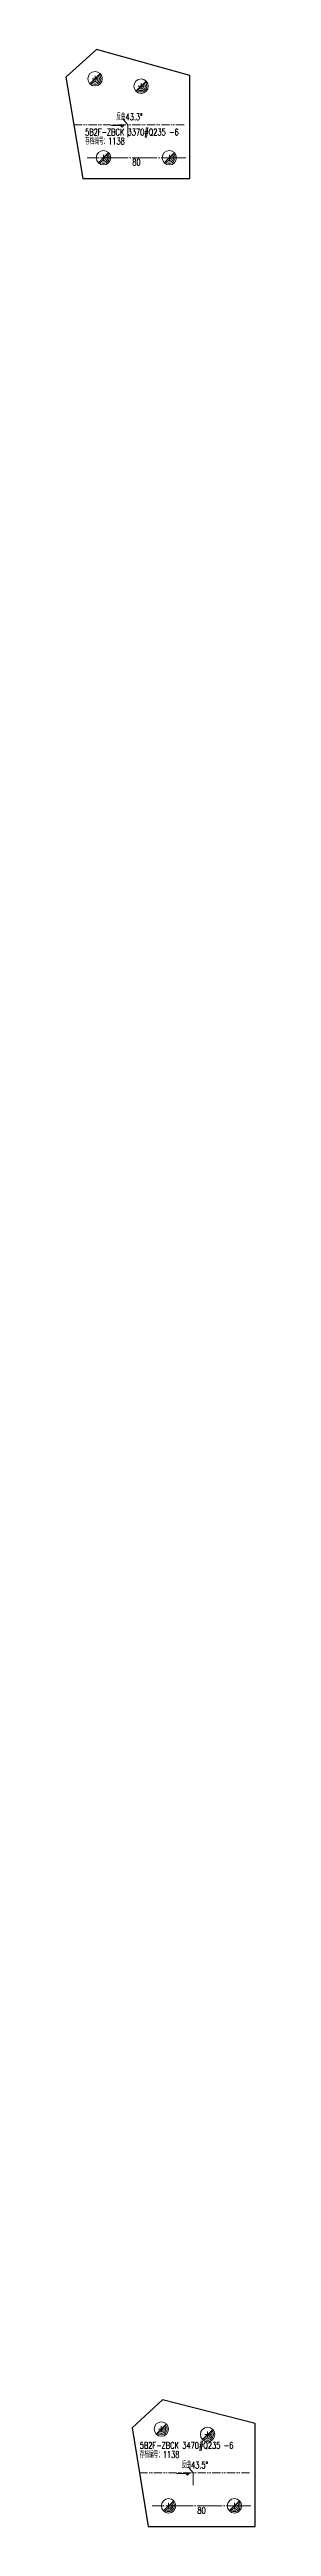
# Model space of a CAD drawing. Header units: millimetres. Extents: x -164 to 144402, y -33030 to 11430.
# Drawn here: x 14979 to 15209, y -32731 to -29731 of the extents above; entities that cross this region are included whole.
import ezdxf
from ezdxf.enums import TextEntityAlignment as Align

# ---------------------------------------------------------------- set-up
doc = ezdxf.new("R2010")
doc.units = ezdxf.units.MM
doc.header["$LTSCALE"] = 20
doc.linetypes.add('DASHDOT2X', pattern=[1.75, 1.5, -0.125, 0, -0.125])
doc.linetypes.add('DIVIDE', pattern=[0.875, 0.5, -0.125, 0, -0.125, 0, -0.125])
for name, color, linetype, lineweight in [('1', 7, 'Continuous', 25), ('11', 3, 'Continuous', 13), ('12', 7, 'Continuous', 13), ('5', 1, 'Continuous', 13), ('7', 2, 'DASHDOT2X', 13), ('8', 3, 'DIVIDE', 13)]:
    doc.layers.add(name, color=color, linetype=linetype, lineweight=lineweight)
doc.styles.get("Standard").update_dxf_attribs({"font": 'simplex', "width": 0.7, "bigfont": 'gbhzfs.shx'})

msp = doc.modelspace()

# ---------------------------------------------------------------- texts
at = {"layer": '11', "width": 0.7}
for p in [(15065, -29863.585), (15144.074, -32707.558)]:
    msp.add_text('80', height=8, dxfattribs=at).set_placement(p, align=Align.TOP_CENTER)
at = {"layer": '12', "width": 0.7}
for s, p in [('反曲43.3°', (15056.537, -29819.085)), ('反曲43.5°', (15136.046, -32663.058))]:
    msp.add_text(s, height=8, dxfattribs=at).set_placement(p, align=Align.BOTTOM_CENTER)
for s, p in [('存档编号：1138 ', (15002.637, -29848.584)), ('5B2F-ZBCK 3370#Q235 -6 ', (15002.637, -29837.384)), ('存档编号：1138 ', (15069.005, -32650.434)), ('5B2F-ZBCK 3470#Q235 -6 ', (15069.005, -32639.234))]:
    msp.add_text(s, height=8, dxfattribs=at).set_placement(p, align=Align.BOTTOM_LEFT)

# ---------------------------------------------------------------- blocks, each defined once
blk = doc.blocks.new('M16')
for p, q in [((-0.71, -0.71), (0.71, 0.71)), ((-0.4, 0), (0.4, 0)), ((0, 0.4), (0, -0.4))]:
    blk.add_line(p, q)
blk.add_circle((0, 0), 1)
for radius in [0.8, 0.6, 0.4, 0.2]:
    blk.add_arc((0, 0), radius, 225, 45)

# ---------------------------------------------------------------- linework, layer by layer
at = {"layer": '1'}
for p, q in [((15016.536, -29731.067), (14979.427, -29764.575)), ((15130, -29762.709), (15016.536, -29731.067)), ((14979.427, -29764.575), (14989.084, -29822.085)), ((15130, -29887.085), (15130, -29762.709)), ((14989.084, -29822.085), (15000, -29887.085)), ((15000, -29887.085), (15130, -29887.085)), ((15096.659, -32577.773), (15059.916, -32611.683)), ((15209.074, -32606.489), (15096.659, -32577.773)), ((15209.074, -32731.058), (15209.074, -32606.489)), ((15059.916, -32611.683), (15068.642, -32666.058)), ((15068.642, -32666.058), (15079.074, -32731.058)), ((15079.074, -32731.058), (15209.074, -32731.058))]:
    msp.add_line(p, q, dxfattribs=at)
at = {"layer": '12'}
for p, q in [((15054.537, -29822.085), (15048.404, -29814.808)), ((15034.537, -29823.085), (15049.537, -29823.085)), ((15047.537, -29825.085), (15045.537, -29823.085)), ((15049.537, -29823.085), (15047.537, -29825.085)), ((15054.537, -29822.085), (15054.537, -29837.085)), ((15114.046, -32667.058), (15129.046, -32667.058)), ((15127.046, -32669.058), (15125.046, -32667.058)), ((15129.046, -32667.058), (15127.046, -32669.058)), ((15134.046, -32666.058), (15127.894, -32658.802)), ((15134.046, -32666.058), (15134.046, -32681.058))]:
    msp.add_line(p, q, dxfattribs=at)
at = {"layer": '7'}
for p, q in [((15125, -29862.085), (15005, -29862.085)), ((15204.074, -32706.058), (15084.074, -32706.058))]:
    msp.add_line(p, q, dxfattribs=at)
at = {"layer": '8'}
for p, q in [((14989.084, -29822.085), (15123.989, -29822.085)), ((15068.642, -32666.058), (15203.449, -32666.058))]:
    msp.add_line(p, q, dxfattribs=at)

# ---------------------------------------------------------------- block references
at = {"layer": '5', "xscale": 8.75, "yscale": 8.75, "zscale": 8.75}
for p in [(15014.736, -29766.375), (15070.62, -29775.422), (15025, -29862.085), (15105, -29862.085), (15095.243, -32613.099), (15151.49, -32619.647), (15104.074, -32706.058), (15184.074, -32706.058)]:
    msp.add_blockref('M16', p, dxfattribs=at)

msp.set_redraw_order([(e.dxf.handle, doc.entitydb.next_handle()) for e in msp.query("TEXT MTEXT ATTDEF DIMENSION ARC_DIMENSION")])  # texts and dimensions are drawn at this point

doc.saveas('drawing.dxf')
